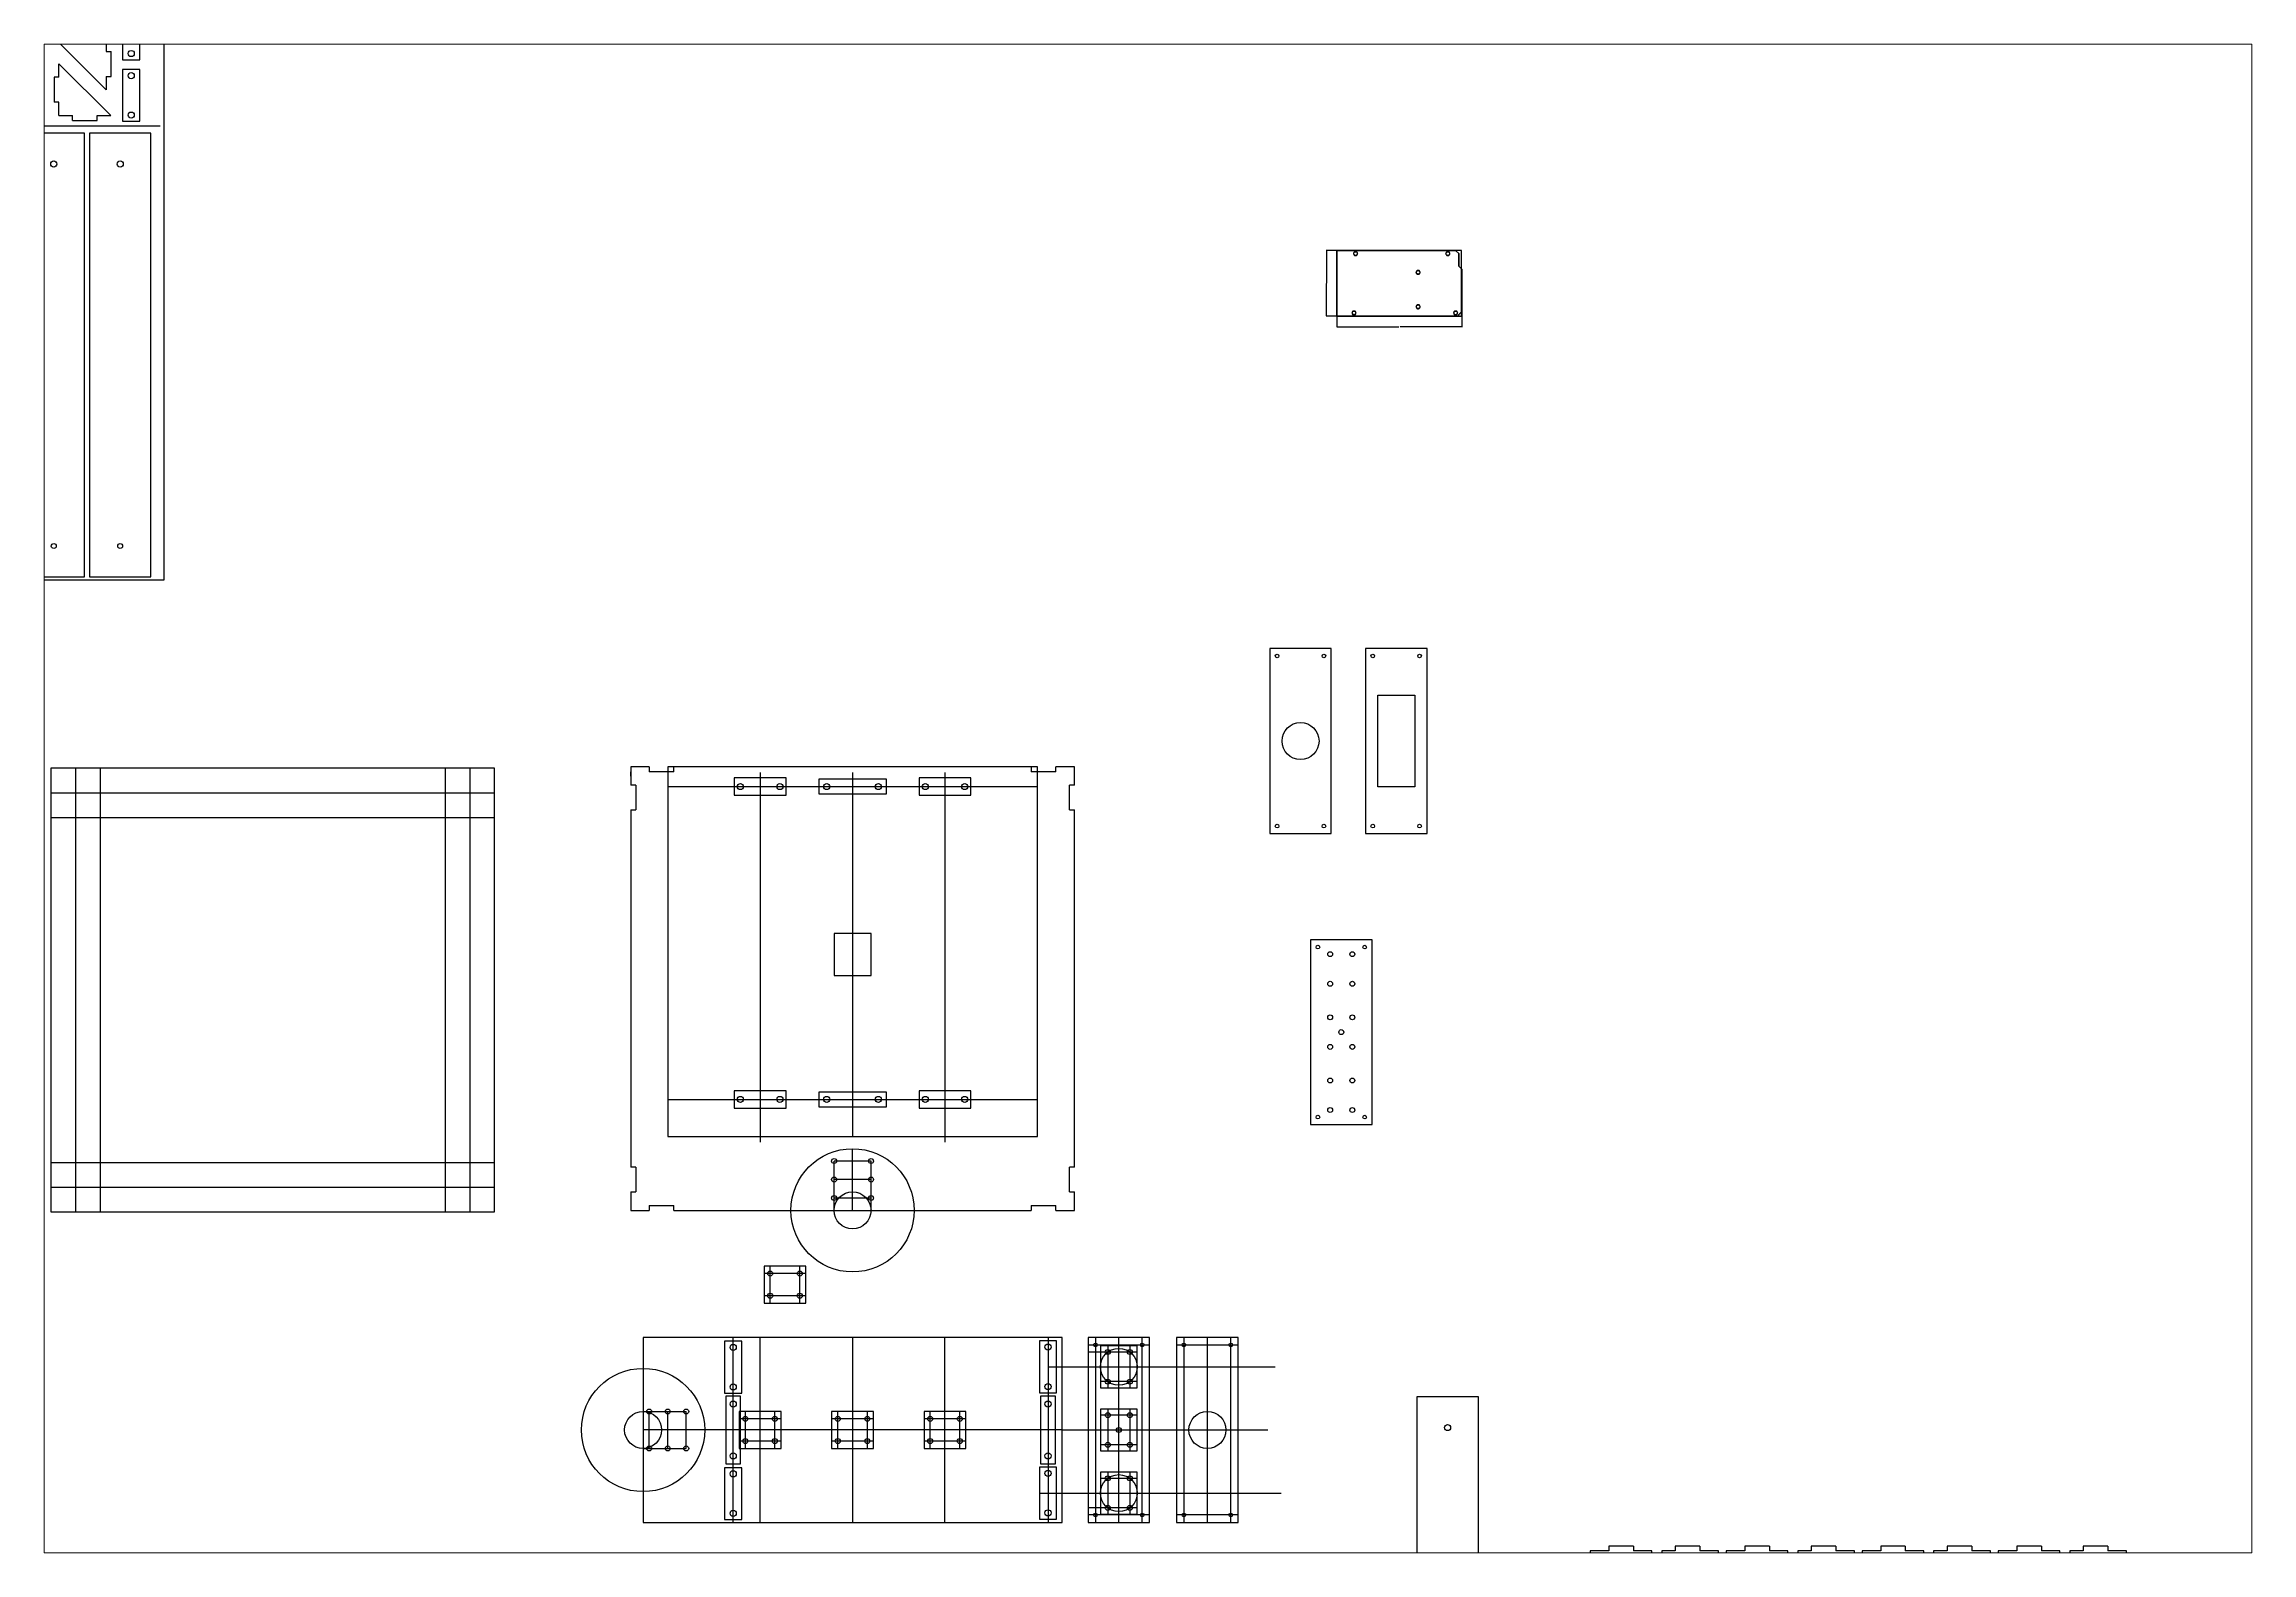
# Paper-space layout 'Layout2' of a CAD drawing. Header units: inches. Extents: x 1.14 to 10.23, y 0.78 to 6.99.
# The model-space entities are those that its viewports show. They can reach past a viewport. Long polylines and large blocks are cut down to what shows.
import ezdxf

# ---------------------------------------------------------------- set-up
doc = ezdxf.new("R2010")
doc.units = ezdxf.units.IN
doc.header["$MEASUREMENT"] = 0
doc.layers.add('Incisione', color=7, linetype='Continuous', true_color=0x1710ff)
doc.layers.add('Taglio', color=7, linetype='Continuous', true_color=0xc0240f)
doc.styles.get("Standard").update_dxf_attribs({"font": 'Arial.ttf'})
doc.dimstyles.get("Standard").update_dxf_attribs({"dimtxt": 0.18, "dimasz": 0.18, "dimexe": 0.18, "dimexo": 0.0625, "dimgap": 0.09, "dimtad": 0, "dimtih": 1, "dimtoh": 1, "dimdec": 4, "dimzin": 0, "dimdsep": 46, "dimtxsty": 'Standard', "dimcen": 0.09, "dimadec": 0, "dimazin": 0, "dimtfac": 1, "dimtdec": 4, "dimtofl": 0, "dimtmove": 0, "dimatfit": 3, "dimfxl": 1, "dimtolj": 1, "dimtzin": 0, "dimarcsym": 0})

# ---------------------------------------------------------------- blocks, each defined once
blk = doc.blocks.new('*U24')
blk.add_circle((0, 0), 2.5)
blk = doc.blocks.new('*U25')
at = {"color": 0, "linetype": 'ByBlock', "lineweight": -2, "transparency": 16777216}
for p in [(0, 160), (0, 140), (0, 120), (0, 100), (0, 80), (0, 60), (0, 40), (0, 20), (0, 0)]:
    blk.add_blockref('*U24', p, dxfattribs=at)
blk = doc.blocks.new('*U26')
blk.add_circle((0, 0), 2.5)
blk = doc.blocks.new('*U27')
at = {"color": 0, "linetype": 'ByBlock', "lineweight": -2, "transparency": 16777216}
for p in [(0, 160), (0, 140), (0, 120), (0, 100), (0, 80), (0, 60), (0, 40), (0, 20), (0, 0)]:
    blk.add_blockref('*U26', p, dxfattribs=at)
blk = doc.blocks.new('*U22')
for p, q in [((-37, 126), (-52, 126)), ((-37, 130), (-37, 126)), ((-17, 130), (-17, 126)), ((-2, 126), (-17, 126)), ((17, 126), (6, 126)), ((6, 126), (6, 74.7)), ((17, 130), (17, 126)), ((37, 130), (37, 126)), ((52, 126), (37, 126)), ((52, -130), (52, 126)), ((-6, 74.7), (-6, 54.7)), ((-2, 74.7), (-6, 74.7)), ((6, 74.7), (2, 74.7)), ((6, 74.7), (6, 74.7)), ((-2, 54.7), (-6, 54.7)), ((2, 54.7), (6, 54.7)), ((6, 54.7), (6, 10)), ((-6, 10), (-6, -10)), ((-2, 10), (-6, 10)), ((6, 10), (2, 10)), ((-2, -10), (-6, -10)), ((2, -10), (6, -10)), ((6, -10), (6, -54.7)), ((-6, -54.7), (-6, -74.7)), ((-2, -54.7), (-6, -54.7)), ((6, -54.7), (2, -54.7)), ((-2, -74.7), (-6, -74.7)), ((2, -74.7), (6, -74.7)), ((6, -74.7), (6, -130)), ((-37, -126), (-37, -130)), ((-37, -126), (-17, -126)), ((-17, -126), (-17, -130)), ((6, -130), (17, -130)), ((17, -126), (17, -130)), ((17, -126), (37, -126)), ((37, -126), (37, -130)), ((37, -130), (52, -130))]:
    blk.add_line(p, q)
for points in [[(-52, 126), (-52, -130), (-37, -130)], [(-17, 130), (-37, 130)], [(-2, 74.7), (-2, 126)], [(37, 130), (17, 130)], [(2, 74.7), (2, 54.7)], [(-2, 10), (-2, 54.7)], [(2, 10), (2, -10)], [(-2, -54.7), (-2, -10)], [(2, -54.7), (2, -74.7)], [(-17, -130), (-2, -130), (-2, -74.7)]]:
    blk.add_lwpolyline(points)
for name, p in [('*U25', (-27, -105)), ('*U27', (27, -105))]:
    blk.add_blockref(name, p)
blk = doc.blocks.new('*U23')
at = {"color": 0, "linetype": 'ByBlock', "lineweight": -2, "transparency": 16777216}
for p in [(0, 0), (110.4, 0), (220.7, 0), (331.1, 0)]:
    blk.add_blockref('*U22', p, dxfattribs=at)
blk = doc.blocks.new('*U28')
blk.add_lwpolyline([(-25, -180), (25, -180), (25, 180), (-25, 180)], close=True)
for centre, radius in [((0, 155), 2.5), ((0, -155), 2)]:
    blk.add_circle(centre, radius)
blk = doc.blocks.new('*U29')
at = {"color": 0, "linetype": 'ByBlock', "lineweight": -2, "transparency": 16777216}
for p in [(0, 0), (54, 0), (108, 0), (161.9, 0)]:
    blk.add_blockref('*U28', p, dxfattribs=at)
blk = doc.blocks.new('*D32')
at = {"layer": 'Defpoints', "color": 0, "transparency": 16777216}
for p in [(1618.1, 1343.9), (1627.6, 1343.9), (1627.6, 1290.6)]:
    blk.add_point(p, dxfattribs=at)
at = {"layer": 'Incisione', "color": 0, "lineweight": -2, "transparency": 16777216}
for p, q in [((1627.5, 1343.9), (1617.9, 1343.9)), ((1618.1, 1343.7), (1618.1, 1317.4)), ((1618.1, 1290.7), (1618.1, 1317)), ((1627.5, 1290.6), (1617.9, 1290.6))]:
    blk.add_line(p, q, dxfattribs=at)
at = {"layer": 'Incisione', "color": 0, "transparency": 16777216}
for points in [[(1618.1, 1343.7), (1618.1, 1343.7), (1618.1, 1343.9)], [(1618.1, 1290.7), (1618.1, 1290.7), (1618.1, 1290.6)]]:
    blk.add_solid(points, dxfattribs=at)
at = {"layer": 'Incisione', "color": 0, "transparency": 16777216, "insert": (1618.1, 1317.2), "char_height": 0.18, "attachment_point": 5}
blk.add_mtext('\\A1;53.3000', dxfattribs=at)
blk = doc.blocks.new('*D33')
at = {"layer": 'Defpoints', "color": 0, "transparency": 16777216}
for p in [(1626.6, 1294.4), (1728.1, 1294.4), (1626.6, 1281.8)]:
    blk.add_point(p, dxfattribs=at)
at = {"layer": 'Incisione', "color": 0, "lineweight": -2, "transparency": 16777216}
for p, q in [((1626.6, 1294.3), (1626.6, 1281.6)), ((1728.1, 1294.3), (1728.1, 1281.6)), ((1626.8, 1281.8), (1676.8, 1281.8)), ((1727.9, 1281.8), (1677.9, 1281.8))]:
    blk.add_line(p, q, dxfattribs=at)
at = {"layer": 'Incisione', "color": 0, "transparency": 16777216}
for points in [[(1626.8, 1281.8), (1626.8, 1281.8), (1626.6, 1281.8)], [(1727.9, 1281.8), (1727.9, 1281.8), (1728.1, 1281.8)]]:
    blk.add_solid(points, dxfattribs=at)
at = {"layer": 'Incisione', "color": 0, "transparency": 16777216, "insert": (1677.4, 1281.8), "char_height": 0.18, "attachment_point": 5}
blk.add_mtext('\\A1;101.5218', dxfattribs=at)
blk = doc.blocks.new('*U36')
blk.add_lwpolyline([(7, -21), (7, 21), (-7, 21), (-7, -21)], close=True)
for centre in [(0, 16), (0, -16)]:
    blk.add_circle(centre, 2.5)
blk = doc.blocks.new('*U37')
at = {"color": 0, "linetype": 'ByBlock', "lineweight": -2, "transparency": 16777216}
for p in [(0, 450.1), (0, 400.1), (0, 350.1), (0, 300.1), (0, 250.1), (0, 200.1), (0, 150), (0, 100), (0, 50), (0, 0)]:
    blk.add_blockref('*U36', p, dxfattribs=at)

msp = doc.modelspace()

# ---------------------------------------------------------------- linework, layer by layer
for p, q in [((573.46272, 1474.18964), (531.46272, 1516.18964)), ((573.46272, 1516.18964), (562.46272, 1516.18964)), ((573.46272, 1516.18964), (573.46272, 1505.18964)), ((573.46272, 1505.18964), (577.46272, 1505.18964)), ((627.9418, 1474.18964), (585.9418, 1516.18964)), ((596.9418, 1516.18964), (585.9418, 1516.18964)), ((596.9418, 1520.18964), (596.9418, 1516.18964)), ((616.9418, 1520.18964), (616.9418, 1516.18964)), ((627.9418, 1516.18964), (616.9418, 1516.18964)), ((627.9418, 1516.18964), (627.9418, 1505.18964)), ((627.9418, 1505.18964), (631.9418, 1505.18964)), ((535.05703, 1495.28987), (577.05703, 1453.28987)), ((589.53611, 1495.28987), (631.53611, 1453.28987)), ((589.53611, 1484.44537), (589.53611, 1495.28987)), ((573.46272, 1485.03414), (577.46272, 1485.03414)), ((573.46272, 1485.03414), (573.46272, 1474.18964)), ((589.53611, 1484.44537), (585.53611, 1484.44537)), ((627.9418, 1485.03414), (631.9418, 1485.03414)), ((627.9418, 1485.03414), (627.9418, 1474.18964)), ((566.05703, 1453.28987), (577.05703, 1453.28987)), ((589.53611, 1464.28987), (585.53611, 1464.28987)), ((589.53611, 1453.28987), (589.53611, 1464.28987)), ((589.53611, 1453.28987), (600.53611, 1453.28987)), ((600.53611, 1449.28987), (600.53611, 1453.28987)), ((620.53611, 1449.28987), (620.53611, 1453.28987)), ((620.53611, 1453.28987), (631.53611, 1453.28987)), ((87.5865, 1444.9408), (671.80013, 1444.9408)), ((1659.80117, 908.66632), (1659.80117, 982.82831)), ((1659.80117, 982.82831), (1689.80117, 982.82831)), ((1689.80117, 982.82831), (1689.80117, 908.66632)), ((603.02077, 923.63465), (603.02077, 563.63465)), ((623.02077, 923.63465), (623.02077, 563.63465)), ((903.02077, 923.63465), (903.02077, 563.63465)), ((923.02077, 923.63465), (923.02077, 563.63465)), ((1053.59602, 917.33779), (1053.59602, 920.86658)), ((1068.59602, 924.86658), (1068.59602, 920.86658)), ((1088.59602, 920.86658), (1088.59602, 924.86658)), ((1158.59602, 920.0983), (1158.59602, 620.0983)), ((1233.59602, 920.0983), (1233.59602, 624.86658)), ((1308.59602, 920.0983), (1308.59602, 620.0983)), ((1378.59602, 924.86658), (1378.59602, 920.86658)), ((1398.59602, 920.86658), (1378.59602, 920.86658)), ((1398.59602, 920.86658), (1398.59602, 924.86658)), ((583.02077, 903.63465), (943.02077, 903.63465)), ((1057.59602, 909.86658), (1053.59602, 909.86658)), ((1057.59602, 909.86658), (1057.59602, 889.86658)), ((1083.59602, 908.81115), (1383.59602, 908.81115)), ((1413.59602, 909.86658), (1409.59602, 909.86658)), ((1689.80117, 908.66632), (1659.80117, 908.66632)), ((583.02077, 883.63465), (943.02077, 883.63465)), ((1053.59602, 889.86658), (1057.59602, 889.86658)), ((1409.59602, 889.86658), (1413.59602, 889.86658)), ((1083.59602, 654.86658), (1383.59602, 654.86658)), ((1233.59602, 564.86658), (1233.59602, 614.86658)), ((583.02077, 603.63465), (943.02077, 603.63465)), ((1057.59602, 599.86658), (1053.59602, 599.86658)), ((1218.59602, 564.86658), (1218.59602, 604.86658)), ((1248.59602, 604.86658), (1218.59602, 604.86658)), ((1248.59602, 589.86658), (1248.59602, 604.86658)), ((1413.59602, 599.86658), (1409.59602, 599.86658)), ((1409.59602, 579.86658), (1409.59602, 599.86658)), ((583.02077, 583.63465), (943.02077, 583.63465)), ((1053.59602, 579.86658), (1057.59602, 579.86658)), ((1248.59602, 589.86658), (1218.59602, 589.86658)), ((1248.59602, 574.86658), (1218.59602, 574.86658)), ((1248.59602, 574.86658), (1248.59602, 589.86658)), ((1248.59602, 564.86658), (1248.59602, 574.86658)), ((1409.59602, 579.86658), (1413.59602, 579.86658)), ((1068.59602, 568.86658), (1068.59602, 564.86658)), ((1068.59602, 568.86658), (1088.59602, 568.86658)), ((1088.59602, 564.86658), (1088.59602, 568.86658)), ((1378.59602, 568.86658), (1378.59602, 564.86658)), ((1398.59602, 564.86658), (1398.59602, 568.86658)), ((1195.76932, 513.56817), (1161.76932, 513.56817)), ((1166.76932, 489.56817), (1166.76932, 519.56817)), ((1190.76932, 489.56817), (1190.76932, 519.56817)), ((1195.76932, 495.56817), (1161.76932, 495.56817)), ((1136.70835, 311.62698), (1136.70835, 461.62698)), ((1158.59602, 311.62698), (1158.59602, 461.62698)), ((1233.59602, 461.62698), (1233.59602, 311.62698)), ((1308.59602, 311.62698), (1308.59602, 461.62698)), ((1392.21777, 461.62698), (1392.21777, 311.62698)), ((1424.69557, 455.62698), (1474.69557, 455.62698)), ((1464.69557, 449.87698), (1424.69557, 449.87698)), ((1430.69557, 461.62698), (1430.69557, 311.62698)), ((1440.69557, 454.87698), (1440.69557, 420.87698)), ((1449.69557, 311.62698), (1449.69557, 461.62698)), ((1458.69557, 454.87698), (1458.69557, 420.87698)), ((1468.69557, 311.62698), (1468.69557, 461.62698)), ((1496.54584, 455.62698), (1546.54584, 455.62698)), ((1502.54584, 461.62698), (1502.54584, 311.62698)), ((1521.54584, 311.62698), (1521.54584, 461.62698)), ((1540.54584, 311.62698), (1540.54584, 461.62698)), ((1392.21777, 437.87698), (1576.58721, 437.87698)), ((1464.69557, 425.87698), (1434.69557, 425.87698)), ((1063.59602, 401.62698), (1098.59602, 401.62698)), ((1068.59602, 371.62698), (1068.59602, 401.62698)), ((1083.59602, 371.62698), (1083.59602, 401.62698)), ((1098.59602, 371.62698), (1098.59602, 401.62698)), ((1175.59602, 395.62698), (1141.59602, 395.62698)), ((1146.59602, 371.62698), (1146.59602, 401.62698)), ((1170.59602, 371.62698), (1170.59602, 401.62698)), ((1250.59602, 395.62698), (1216.59602, 395.62698)), ((1221.59602, 371.62698), (1221.59602, 401.62698)), ((1245.59602, 371.62698), (1245.59602, 401.62698)), ((1325.59602, 395.62698), (1291.59602, 395.62698)), ((1296.59602, 371.62698), (1296.59602, 401.62698)), ((1320.59602, 371.62698), (1320.59602, 401.62698)), ((1464.69557, 398.62698), (1434.69557, 398.62698)), ((1440.69557, 403.62698), (1440.69557, 369.62698)), ((1458.69557, 403.62698), (1458.69557, 369.62698)), ((1403.59602, 386.62698), (1063.59602, 386.62698)), ((1175.59602, 377.62698), (1141.59602, 377.62698)), ((1250.59602, 377.62698), (1216.59602, 377.62698)), ((1325.59602, 377.62698), (1291.59602, 377.62698)), ((1403.59602, 386.62698), (1570.67939, 386.62698)), ((1063.59602, 371.62698), (1073.59602, 371.62698)), ((1073.59602, 371.62698), (1088.59602, 371.62698)), ((1088.59602, 371.62698), (1098.59602, 371.62698)), ((1464.69557, 374.62698), (1434.69557, 374.62698)), ((1464.69557, 347.37698), (1434.69557, 347.37698)), ((1440.69557, 352.37698), (1440.69557, 318.37698)), ((1458.69557, 352.37698), (1458.69557, 318.37698)), ((1385.21777, 335.37698), (1581.32007, 335.37698)), ((1464.69557, 323.37698), (1424.69557, 323.37698)), ((1474.69557, 317.62698), (1424.69557, 317.62698)), ((1546.54584, 317.62698), (1496.54584, 317.62698))]:
    msp.add_line(p, q)
at = {"color": 1}
for points in [[(84.8852, 1076.45241), (674.8852, 1076.45241), (674.8852, 1976.45241), (84.8852, 1976.45241)], [(1083.59602, 624.86658), (1383.59602, 624.86658), (1383.59602, 924.86658), (1083.59602, 924.86658)], [(1137.59602, 901.81115), (1179.59602, 901.81115), (1179.59602, 915.81115), (1137.59602, 915.81115)], [(1206.09602, 902.81115), (1261.09602, 902.81115), (1261.09602, 914.81115), (1206.09602, 914.81115)], [(1287.59602, 901.81115), (1329.59602, 901.81115), (1329.59602, 915.81115), (1287.59602, 915.81115)], [(1218.59602, 789.48244), (1218.59602, 755.48244), (1248.59602, 755.48244), (1248.59602, 789.48244)], [(1137.59602, 647.86658), (1179.59602, 647.86658), (1179.59602, 661.86658), (1137.59602, 661.86658)], [(1206.09602, 648.86658), (1261.09602, 648.86658), (1261.09602, 660.86658), (1206.09602, 660.86658)], [(1287.59602, 647.86658), (1329.59602, 647.86658), (1329.59602, 661.86658), (1287.59602, 661.86658)], [(1195.76932, 519.56817), (1161.76932, 519.56817), (1161.76932, 489.56817), (1195.76932, 489.56817)], [(1129.70835, 458.60327), (1129.70835, 416.60327), (1143.70835, 416.60327), (1143.70835, 458.60327)], [(1385.21777, 458.87698), (1385.21777, 416.87698), (1399.21777, 416.87698), (1399.21777, 458.87698)], [(1434.69557, 454.87698), (1434.69557, 420.87698), (1464.69557, 420.87698), (1464.69557, 454.87698)], [(1130.70835, 414.12698), (1130.70835, 359.12698), (1142.70835, 359.12698), (1142.70835, 414.12698)], [(1386.21777, 414.12698), (1386.21777, 359.12698), (1398.21777, 359.12698), (1398.21777, 414.12698)], [(1175.59602, 401.62698), (1141.59602, 401.62698), (1141.59602, 371.62698), (1175.59602, 371.62698)], [(1250.59602, 401.62698), (1216.59602, 401.62698), (1216.59602, 371.62698), (1250.59602, 371.62698)], [(1325.59602, 401.62698), (1291.59602, 401.62698), (1291.59602, 371.62698), (1325.59602, 371.62698)], [(1434.69557, 403.62698), (1434.69557, 369.62698), (1464.69557, 369.62698), (1464.69557, 403.62698)], [(1129.70835, 356.0324), (1129.70835, 314.0324), (1143.70835, 314.0324), (1143.70835, 356.0324)], [(1385.21777, 356.37698), (1385.21777, 314.37698), (1399.21777, 314.37698), (1399.21777, 356.37698)], [(1434.69557, 352.37698), (1434.69557, 318.37698), (1464.69557, 318.37698), (1464.69557, 352.37698)]]:
    msp.add_lwpolyline(points, close=True, dxfattribs=at)
for points in [[(577.46272, 1485.03414), (577.46272, 1505.18964)], [(616.9418, 1520.18964), (596.9418, 1520.18964)], [(631.9418, 1485.03414), (631.9418, 1505.18964)], [(585.53611, 1484.44537), (585.53611, 1464.28987)], [(600.53611, 1449.28987), (620.53611, 1449.28987)], [(1068.59602, 924.86658), (1053.59602, 924.86658), (1053.59602, 909.86658)], [(1088.59602, 920.86658), (1068.59602, 920.86658)], [(1378.59602, 924.86658), (1088.59602, 924.86658)], [(1413.59602, 909.86658), (1413.59602, 924.86658), (1398.59602, 924.86658)], [(1409.59602, 889.86658), (1409.59602, 909.86658)], [(1053.59602, 889.86658), (1053.59602, 599.86658)], [(1413.59602, 599.86658), (1413.59602, 889.86658)], [(1057.59602, 599.86658), (1057.59602, 579.86658)], [(1053.59602, 579.86658), (1053.59602, 564.86658), (1068.59602, 564.86658)], [(1398.59602, 564.86658), (1413.59602, 564.86658), (1413.59602, 579.86658)], [(1088.59602, 564.86658), (1378.59602, 564.86658)], [(1378.59602, 568.86658), (1398.59602, 568.86658)]]:
    msp.add_lwpolyline(points)
for points in [[(1626.58913, 1290.56437), (1727.7637, 1290.56437), (1727.7637, 1343.93044), (1626.58913, 1343.93044)], [(1572.14377, 870.74731), (1622.14377, 870.74731), (1622.14377, 1020.74731), (1572.14377, 1020.74731)], [(1649.80117, 870.74732), (1699.80117, 870.74732), (1699.80117, 1020.74732), (1649.80117, 1020.74732)], [(583.02077, 563.63465), (943.02077, 563.63465), (943.02077, 923.63465), (583.02077, 923.63465)], [(1605.21574, 634.5025), (1655.21574, 634.5025), (1655.21574, 784.5025), (1605.21574, 784.5025)], [(1063.59602, 461.62698), (1063.59602, 311.62698), (1403.59602, 311.62698), (1403.59602, 461.62698)], [(1424.69557, 311.62698), (1474.69557, 311.62698), (1474.69557, 461.62698), (1424.69557, 461.62698)], [(1496.54584, 311.62698), (1546.54584, 311.62698), (1546.54584, 461.62698), (1496.54584, 461.62698)], [(1691.46051, 53.5971), (1741.46051, 53.5971), (1741.46051, 413.5971), (1691.46051, 413.5971)]]:
    msp.add_lwpolyline(points, close=True)
for centre, radius in [((1641.78516, 1341.36477), 1.5), ((1692.56254, 1326.10591), 1.5), ((1716.68052, 1341.34813), 1.5), ((1640.53283, 1293.13001), 1.5), ((1692.56307, 1298.20759), 1.5), ((1723.02116, 1293.12921), 1.5), ((1578.14377, 1014.74731), 1.5), ((1616.14377, 1014.74731), 1.5), ((1655.80117, 1014.74732), 1.5), ((1693.80117, 1014.74732), 1.5), ((1597.14377, 945.74731), 15), ((1142.59602, 908.81115), 2.5), ((1174.59602, 908.81115), 2.5), ((1212.59602, 908.81115), 2.5), ((1254.59602, 908.81115), 2.5), ((1292.59602, 908.81115), 2.5), ((1324.59602, 908.81115), 2.5), ((1578.14377, 876.74731), 1.5), ((1616.14377, 876.74731), 1.5), ((1655.80117, 876.74732), 1.5), ((1693.80117, 876.74732), 1.5), ((1611.21574, 778.5025), 1.5), ((1621.21574, 772.7525), 2), ((1639.21574, 772.7525), 2), ((1649.21574, 778.5025), 1.5), ((1621.21574, 748.7525), 2), ((1639.21574, 748.7525), 2), ((1621.21574, 721.5025), 2), ((1639.21574, 721.5025), 2), ((1621.21574, 697.5025), 2), ((1630.21574, 709.5025), 2), ((1639.21574, 697.5025), 2), ((1621.21574, 670.2525), 2), ((1639.21574, 670.2525), 2), ((1142.59602, 654.86658), 2.5), ((1174.59602, 654.86658), 2.5), ((1212.59602, 654.86658), 2.5), ((1254.59602, 654.86658), 2.5), ((1292.59602, 654.86658), 2.5), ((1324.59602, 654.86658), 2.5), ((1621.21574, 646.2525), 2), ((1639.21574, 646.2525), 2), ((1611.21574, 640.5025), 1.5), ((1649.21574, 640.5025), 1.5), ((1233.59602, 564.86658), 50), ((1218.59602, 604.86658), 2), ((1218.59602, 589.86658), 2), ((1248.59602, 604.86658), 2), ((1248.59602, 589.86658), 2), ((1218.59602, 574.86658), 2), ((1233.59602, 564.86658), 15), ((1248.59602, 574.86658), 2), ((1166.76932, 513.56817), 2), ((1190.76932, 513.56817), 2), ((1166.76932, 495.56817), 2), ((1190.76932, 495.56817), 2), ((1136.70835, 453.60327), 2.5), ((1392.21777, 453.87698), 2.5), ((1430.69557, 455.62698), 1.5), ((1449.69557, 437.87698), 15), ((1440.69557, 449.87698), 2), ((1458.69557, 449.87698), 2), ((1468.69557, 455.62698), 1.5), ((1502.54584, 455.62698), 1.5), ((1540.54584, 455.62698), 1.5), ((1063.59602, 386.62698), 50), ((1136.70835, 421.60327), 2.5), ((1392.21777, 421.87698), 2.5), ((1440.69557, 425.87698), 2), ((1458.69557, 425.87698), 2), ((1063.59602, 386.62698), 15), ((1068.59602, 401.62698), 2), ((1083.59602, 401.62698), 2), ((1098.59602, 401.62698), 2), ((1136.70835, 407.62698), 2.5), ((1146.59602, 395.62698), 2), ((1170.59602, 395.62698), 2), ((1221.59602, 395.62698), 2), ((1245.59602, 395.62698), 2), ((1296.59602, 395.62698), 2), ((1320.59602, 395.62698), 2), ((1392.21777, 407.62698), 2.5), ((1440.69557, 398.62698), 2), ((1458.69557, 398.62698), 2), ((1521.54584, 386.62698), 15), ((1146.59602, 377.62698), 2), ((1170.59602, 377.62698), 2), ((1221.59602, 377.62698), 2), ((1245.59602, 377.62698), 2), ((1296.59602, 377.62698), 2), ((1320.59602, 377.62698), 2), ((1440.69557, 374.62698), 2), ((1449.69557, 386.62698), 2), ((1458.69557, 374.62698), 2), ((1716.46051, 388.5971), 2.5), ((1068.59602, 371.62698), 2), ((1083.59602, 371.62698), 2), ((1098.59602, 371.62698), 2), ((1136.70835, 365.62698), 2.5), ((1392.21777, 365.62698), 2.5), ((1136.70835, 351.0324), 2.5), ((1392.21777, 351.37698), 2.5), ((1449.69557, 335.37698), 15), ((1440.69557, 347.37698), 2), ((1458.69557, 347.37698), 2), ((1440.69557, 323.37698), 2), ((1458.69557, 323.37698), 2), ((1136.70835, 319.0324), 2.5), ((1392.21777, 319.37698), 2.5), ((1430.69557, 317.62698), 1.5), ((1468.69557, 317.62698), 1.5), ((1502.54584, 317.62698), 1.5), ((1540.54584, 317.62698), 1.5)]:
    msp.add_circle(centre, radius)
at = {"layer": 'Incisione', "lineweight": 158}
for points in [[(1627.09695, 1343.71625), (1627.3297, 1343.82205)], [(1627.3297, 1343.82205), (1627.58361, 1343.86437)], [(1627.58361, 1343.86437), (1723.03272, 1343.86437)], [(1723.03272, 1343.86437), (1725.57182, 1341.32526)], [(1626.58913, 1342.84872), (1626.63145, 1343.12379)], [(1626.58913, 1291.55885), (1626.58913, 1342.84872)], [(1626.63145, 1343.12379), (1626.71609, 1343.35654)], [(1626.71609, 1343.35654), (1626.88536, 1343.56814)], [(1626.88536, 1343.56814), (1627.09695, 1343.71625)], [(1725.57182, 1341.32526), (1725.57182, 1331.16885)], [(1725.57182, 1331.16885), (1728.11093, 1328.62975)], [(1728.11093, 1328.62975), (1728.11093, 1294.37302)], [(1626.63145, 1291.30494), (1626.58913, 1291.55885)], [(1626.71609, 1291.07219), (1626.63145, 1291.30494)], [(1626.88536, 1290.86059), (1626.71609, 1291.07219)], [(1627.09695, 1290.69132), (1626.88536, 1290.86059)], [(1627.3297, 1290.60668), (1627.09695, 1290.69132)], [(1627.58361, 1290.56437), (1627.3297, 1290.60668)], [(1724.57734, 1290.56437), (1627.58361, 1290.56437)], [(1724.83125, 1290.60668), (1724.57734, 1290.56437)], [(1725.08516, 1290.69132), (1724.83125, 1290.60668)], [(1725.29675, 1290.86059), (1725.08516, 1290.69132)], [(1725.44487, 1291.07219), (1725.29675, 1290.86059)], [(1725.55066, 1291.30494), (1725.44487, 1291.07219)], [(1725.57182, 1291.55885), (1725.55066, 1291.30494)], [(1728.11093, 1294.37302), (1725.57182, 1291.83392)], [(1725.57182, 1291.83392), (1725.57182, 1291.55885)]]:
    msp.add_lwpolyline(points, dxfattribs=at)
at = {"layer": 'Taglio'}
for points in [[(1643.43185, 1341.32526), (1643.43088, 1341.38097), (1643.42799, 1341.43661), (1643.42317, 1341.49212), (1643.41643, 1341.54743), (1643.40777, 1341.60247), (1643.39722, 1341.65718), (1643.38478, 1341.71149), (1643.37046, 1341.76534), (1643.35429, 1341.81866), (1643.33627, 1341.87138), (1643.31645, 1341.92345), (1643.29483, 1341.97481), (1643.27144, 1342.02538), (1643.24632, 1342.07511), (1643.21949, 1342.12394), (1643.19098, 1342.17182), (1643.16083, 1342.21867), (1643.12908, 1342.26446), (1643.09576, 1342.30912), (1643.06091, 1342.35259), (1643.02458, 1342.39483), (1642.98681, 1342.43579), (1642.94764, 1342.47542), (1642.90712, 1342.51366), (1642.8653, 1342.55048), (1642.82223, 1342.58583), (1642.77796, 1342.61966), (1642.73254, 1342.65194), (1642.68604, 1342.68263), (1642.6385, 1342.71168), (1642.58998, 1342.73908), (1642.54054, 1342.76477), (1642.49024, 1342.78874), (1642.43914, 1342.81095), (1642.3873, 1342.83138), (1642.33479, 1342.85), (1642.28166, 1342.86679), (1642.22798, 1342.88173), (1642.17382, 1342.89479), (1642.11924, 1342.90598), (1642.0643, 1342.91527), (1642.00907, 1342.92265), (1641.95362, 1342.92811), (1641.89802, 1342.93165), (1641.84232, 1342.93325), (1641.78661, 1342.93293), (1641.73093, 1342.93068), (1641.67537, 1342.9265), (1641.61999, 1342.9204), (1641.56485, 1342.91238), (1641.51002, 1342.90246), (1641.45557, 1342.89065), (1641.40157, 1342.87695), (1641.34806, 1342.8614), (1641.29513, 1342.84399), (1641.24284, 1342.82477), (1641.19124, 1342.80375), (1641.1404, 1342.78095), (1641.09038, 1342.7564), (1641.04124, 1342.73013), (1640.99304, 1342.70218), (1640.94584, 1342.67258), (1640.89969, 1342.64135), (1640.85465, 1342.60855), (1640.81078, 1342.57421), (1640.76812, 1342.53837), (1640.72673, 1342.50107), (1640.68665, 1342.46236), (1640.64794, 1342.42228), (1640.61064, 1342.38089), (1640.5748, 1342.33823), (1640.54046, 1342.29436), (1640.50766, 1342.24932), (1640.47643, 1342.20317), (1640.44683, 1342.15597), (1640.41888, 1342.10777), (1640.39261, 1342.05863), (1640.36807, 1342.00861), (1640.34527, 1341.95777), (1640.32424, 1341.90617), (1640.30502, 1341.85388), (1640.28762, 1341.80095), (1640.27206, 1341.74745), (1640.25836, 1341.69344), (1640.24655, 1341.63899), (1640.23663, 1341.58416), (1640.22861, 1341.52902), (1640.22251, 1341.47364), (1640.21833, 1341.41808), (1640.21608, 1341.36241), (1640.21576, 1341.30669), (1640.21737, 1341.25099), (1640.2209, 1341.19539), (1640.22636, 1341.13994), (1640.23374, 1341.08471), (1640.24303, 1341.02978), (1640.25422, 1340.97519), (1640.26729, 1340.92103), (1640.28222, 1340.86735), (1640.29901, 1340.81422), (1640.31763, 1340.76171), (1640.33806, 1340.70987), (1640.36027, 1340.65877), (1640.38424, 1340.60847), (1640.40993, 1340.55903), (1640.43733, 1340.51051), (1640.46638, 1340.46297), (1640.49707, 1340.41647), (1640.52935, 1340.37105), (1640.56318, 1340.32678), (1640.59853, 1340.28371), (1640.63535, 1340.24189), (1640.67359, 1340.20137), (1640.71322, 1340.1622), (1640.75418, 1340.12443), (1640.79642, 1340.0881), (1640.8399, 1340.05325), (1640.88455, 1340.01993), (1640.93034, 1339.98818), (1640.97719, 1339.95803), (1641.02507, 1339.92952), (1641.0739, 1339.90269), (1641.12363, 1339.87757), (1641.1742, 1339.85418), (1641.22556, 1339.83256), (1641.27763, 1339.81274), (1641.33035, 1339.79473), (1641.38367, 1339.77855), (1641.43752, 1339.76423), (1641.49183, 1339.75179), (1641.54654, 1339.74124), (1641.60158, 1339.73258), (1641.65689, 1339.72584), (1641.7124, 1339.72102), (1641.76804, 1339.71813), (1641.82375, 1339.71716)], [(1641.82375, 1339.71716), (1641.87987, 1339.71814), (1641.93592, 1339.72108), (1641.99184, 1339.72597), (1642.04755, 1339.73281), (1642.10299, 1339.74159), (1642.15809, 1339.7523), (1642.21278, 1339.76493), (1642.267, 1339.77946), (1642.32068, 1339.79587), (1642.37375, 1339.81414), (1642.42615, 1339.83426), (1642.47782, 1339.85619), (1642.52869, 1339.87991), (1642.57871, 1339.9054), (1642.6278, 1339.93261), (1642.67591, 1339.96152), (1642.72299, 1339.99209), (1642.76897, 1340.02428), (1642.81379, 1340.05806), (1642.85741, 1340.09339), (1642.89978, 1340.13021), (1642.94083, 1340.16849), (1642.98052, 1340.20818), (1643.0188, 1340.24923), (1643.05562, 1340.2916), (1643.09095, 1340.33522), (1643.12473, 1340.38005), (1643.15692, 1340.42603), (1643.18749, 1340.4731), (1643.2164, 1340.52121), (1643.24362, 1340.57031), (1643.2691, 1340.62032), (1643.29282, 1340.67119), (1643.31475, 1340.72286), (1643.33487, 1340.77526), (1643.35314, 1340.82833), (1643.36955, 1340.88201), (1643.38408, 1340.93623), (1643.39671, 1340.99092), (1643.40742, 1341.04602), (1643.4162, 1341.10146), (1643.42304, 1341.15717), (1643.42793, 1341.21309), (1643.43087, 1341.26914), (1643.43185, 1341.32526)], [(1694.19274, 1326.09065), (1694.19178, 1326.14635), (1694.18888, 1326.202), (1694.18406, 1326.25751), (1694.17732, 1326.31281), (1694.16867, 1326.36786), (1694.15812, 1326.42257), (1694.14567, 1326.47688), (1694.13136, 1326.53072), (1694.11518, 1326.58404), (1694.09717, 1326.63677), (1694.07734, 1326.68884), (1694.05572, 1326.74019), (1694.03234, 1326.79076), (1694.00722, 1326.8405), (1693.98039, 1326.88933), (1693.95188, 1326.9372), (1693.92173, 1326.98406), (1693.88998, 1327.02984), (1693.85666, 1327.0745), (1693.82181, 1327.11797), (1693.78548, 1327.16022), (1693.7477, 1327.20118), (1693.70853, 1327.2408), (1693.66801, 1327.27904), (1693.62619, 1327.31586), (1693.58312, 1327.35121), (1693.53886, 1327.38504), (1693.49344, 1327.41732), (1693.44694, 1327.44801), (1693.39939, 1327.47707), (1693.35088, 1327.50446), (1693.30144, 1327.53016), (1693.25114, 1327.55412), (1693.20004, 1327.57633), (1693.1482, 1327.59676), (1693.09569, 1327.61538), (1693.04256, 1327.63217), (1692.98888, 1327.64711), (1692.93472, 1327.66018), (1692.88013, 1327.67136), (1692.8252, 1327.68065), (1692.76997, 1327.68803), (1692.71452, 1327.69349), (1692.65891, 1327.69703), (1692.60322, 1327.69864), (1692.5475, 1327.69832), (1692.49183, 1327.69606), (1692.43627, 1327.69188), (1692.38089, 1327.68578), (1692.32575, 1327.67777), (1692.27092, 1327.66784), (1692.21647, 1327.65603), (1692.16246, 1327.64234), (1692.10896, 1327.62678), (1692.05603, 1327.60938), (1692.00373, 1327.59015), (1691.95213, 1327.56913), (1691.9013, 1327.54633), (1691.85128, 1327.52178), (1691.80214, 1327.49552), (1691.75394, 1327.46756), (1691.70674, 1327.43796), (1691.66059, 1327.40674), (1691.61555, 1327.37394), (1691.57167, 1327.33959), (1691.52902, 1327.30375), (1691.48762, 1327.26645), (1691.44755, 1327.22774), (1691.40884, 1327.18767), (1691.37154, 1327.14628), (1691.3357, 1327.10362), (1691.30136, 1327.05974), (1691.26855, 1327.0147), (1691.23733, 1326.96855), (1691.20773, 1326.92135), (1691.17977, 1326.87315), (1691.15351, 1326.82401), (1691.12896, 1326.774), (1691.10616, 1326.72316), (1691.08514, 1326.67156), (1691.06591, 1326.61926), (1691.04851, 1326.56633), (1691.03296, 1326.51283), (1691.01926, 1326.45882), (1691.00745, 1326.40437), (1690.99752, 1326.34954), (1690.98951, 1326.2944), (1690.98341, 1326.23902), (1690.97923, 1326.18346), (1690.97698, 1326.12779), (1690.97665, 1326.07207), (1690.97826, 1326.01638), (1690.9818, 1325.96077), (1690.98726, 1325.90532), (1690.99464, 1325.8501), (1691.00393, 1325.79516), (1691.01511, 1325.74057), (1691.02818, 1325.68641), (1691.04312, 1325.63273), (1691.05991, 1325.57961), (1691.07853, 1325.52709), (1691.09896, 1325.47525), (1691.12117, 1325.42415), (1691.14514, 1325.37385), (1691.17083, 1325.32442), (1691.19822, 1325.2759), (1691.22728, 1325.22836), (1691.25797, 1325.18185), (1691.29025, 1325.13644), (1691.32408, 1325.09217), (1691.35943, 1325.0491), (1691.39625, 1325.00728), (1691.43449, 1324.96676), (1691.47412, 1324.92759), (1691.51507, 1324.88981), (1691.55732, 1324.85348), (1691.60079, 1324.81863), (1691.64545, 1324.78531), (1691.69123, 1324.75356), (1691.73809, 1324.72341), (1691.78596, 1324.69491), (1691.8348, 1324.66808), (1691.88453, 1324.64295), (1691.9351, 1324.61957), (1691.98645, 1324.59795), (1692.03852, 1324.57812), (1692.09125, 1324.56011), (1692.14457, 1324.54394), (1692.19842, 1324.52962), (1692.25273, 1324.51717), (1692.30744, 1324.50662), (1692.36248, 1324.49797), (1692.41779, 1324.49123), (1692.47329, 1324.48641), (1692.52894, 1324.48351), (1692.58465, 1324.48255)], [(1692.58465, 1324.48255), (1692.64077, 1324.48353), (1692.69682, 1324.48646), (1692.75274, 1324.49136), (1692.80845, 1324.4982), (1692.86389, 1324.50698), (1692.91899, 1324.51769), (1692.97368, 1324.53031), (1693.0279, 1324.54484), (1693.08158, 1324.56125), (1693.13465, 1324.57953), (1693.18705, 1324.59964), (1693.23872, 1324.62157), (1693.28959, 1324.6453), (1693.3396, 1324.67078), (1693.3887, 1324.69799), (1693.43681, 1324.7269), (1693.48388, 1324.75747), (1693.52986, 1324.78967), (1693.57469, 1324.82345), (1693.61831, 1324.85877), (1693.66067, 1324.8956), (1693.70173, 1324.93388), (1693.74142, 1324.97357), (1693.7797, 1325.01462), (1693.81652, 1325.05698), (1693.85184, 1325.1006), (1693.88562, 1325.14543), (1693.91782, 1325.19141), (1693.94839, 1325.23848), (1693.9773, 1325.2866), (1694.00451, 1325.33569), (1694.03, 1325.3857), (1694.05372, 1325.43657), (1694.07565, 1325.48824), (1694.09576, 1325.54064), (1694.11404, 1325.59372), (1694.13045, 1325.64739), (1694.14498, 1325.70161), (1694.1576, 1325.7563), (1694.16831, 1325.8114), (1694.17709, 1325.86684), (1694.18394, 1325.92255), (1694.18883, 1325.97847), (1694.19176, 1326.03452), (1694.19274, 1326.09065)], [(1718.31422, 1341.32526), (1718.31326, 1341.38097), (1718.31036, 1341.43661), (1718.30554, 1341.49212), (1718.2988, 1341.54743), (1718.29015, 1341.60247), (1718.27959, 1341.65718), (1718.26715, 1341.71149), (1718.25283, 1341.76534), (1718.23666, 1341.81866), (1718.21865, 1341.87138), (1718.19882, 1341.92345), (1718.1772, 1341.97481), (1718.15382, 1342.02538), (1718.12869, 1342.07511), (1718.10186, 1342.12394), (1718.07336, 1342.17182), (1718.04321, 1342.21867), (1718.01145, 1342.26446), (1717.97813, 1342.30912), (1717.94329, 1342.35259), (1717.90696, 1342.39483), (1717.86918, 1342.43579), (1717.83001, 1342.47542), (1717.78949, 1342.51366), (1717.74767, 1342.55048), (1717.7046, 1342.58583), (1717.66033, 1342.61966), (1717.61492, 1342.65194), (1717.56841, 1342.68263), (1717.52087, 1342.71168), (1717.47235, 1342.73908), (1717.42291, 1342.76477), (1717.37261, 1342.78874), (1717.32152, 1342.81095), (1717.26968, 1342.83138), (1717.21716, 1342.85), (1717.16403, 1342.86679), (1717.11036, 1342.88173), (1717.05619, 1342.89479), (1717.00161, 1342.90598), (1716.94667, 1342.91527), (1716.89144, 1342.92265), (1716.836, 1342.92811), (1716.78039, 1342.93165), (1716.7247, 1342.93325), (1716.66898, 1342.93293), (1716.61331, 1342.93068), (1716.55775, 1342.9265), (1716.50236, 1342.9204), (1716.44723, 1342.91238), (1716.3924, 1342.90246), (1716.33795, 1342.89065), (1716.28394, 1342.87695), (1716.23044, 1342.8614), (1716.17751, 1342.84399), (1716.12521, 1342.82477), (1716.07361, 1342.80375), (1716.02277, 1342.78095), (1715.97275, 1342.7564), (1715.92361, 1342.73013), (1715.87542, 1342.70218), (1715.82821, 1342.67258), (1715.78207, 1342.64135), (1715.73703, 1342.60855), (1715.69315, 1342.57421), (1715.65049, 1342.53837), (1715.6091, 1342.50107), (1715.56903, 1342.46236), (1715.53032, 1342.42228), (1715.49302, 1342.38089), (1715.45717, 1342.33823), (1715.42283, 1342.29436), (1715.39003, 1342.24932), (1715.35881, 1342.20317), (1715.3292, 1342.15597), (1715.30125, 1342.10777), (1715.27499, 1342.05863), (1715.25044, 1342.00861), (1715.22764, 1341.95777), (1715.20662, 1341.90617), (1715.18739, 1341.85388), (1715.16999, 1341.80095), (1715.15443, 1341.74745), (1715.14074, 1341.69344), (1715.12892, 1341.63899), (1715.119, 1341.58416), (1715.11099, 1341.52902), (1715.10488, 1341.47364), (1715.1007, 1341.41808), (1715.09845, 1341.36241), (1715.09813, 1341.30669), (1715.09974, 1341.25099), (1715.10328, 1341.19539), (1715.10874, 1341.13994), (1715.11612, 1341.08471), (1715.12541, 1341.02978), (1715.13659, 1340.97519), (1715.14966, 1340.92103), (1715.1646, 1340.86735), (1715.18139, 1340.81422), (1715.20001, 1340.76171), (1715.22043, 1340.70987), (1715.24264, 1340.65877), (1715.26661, 1340.60847), (1715.29231, 1340.55903), (1715.3197, 1340.51051), (1715.34876, 1340.46297), (1715.37945, 1340.41647), (1715.41173, 1340.37105), (1715.44556, 1340.32678), (1715.48091, 1340.28371), (1715.51772, 1340.24189), (1715.55597, 1340.20137), (1715.59559, 1340.1622), (1715.63655, 1340.12443), (1715.67879, 1340.0881), (1715.72227, 1340.05325), (1715.76693, 1340.01993), (1715.81271, 1339.98818), (1715.85957, 1339.95803), (1715.90744, 1339.92952), (1715.95627, 1339.90269), (1716.00601, 1339.87757), (1716.05658, 1339.85418), (1716.10793, 1339.83256), (1716.16, 1339.81274), (1716.21273, 1339.79473), (1716.26605, 1339.77855), (1716.31989, 1339.76423), (1716.3742, 1339.75179), (1716.42891, 1339.74124), (1716.48395, 1339.73258), (1716.53926, 1339.72584), (1716.59477, 1339.72102), (1716.65041, 1339.71813), (1716.70612, 1339.71716)], [(1716.70612, 1339.71716), (1716.76224, 1339.71814), (1716.8183, 1339.72108), (1716.87421, 1339.72597), (1716.92993, 1339.73281), (1716.98537, 1339.74159), (1717.04047, 1339.7523), (1717.09516, 1339.76493), (1717.14937, 1339.77946), (1717.20305, 1339.79587), (1717.25612, 1339.81414), (1717.30853, 1339.83426), (1717.3602, 1339.85619), (1717.41107, 1339.87991), (1717.46108, 1339.9054), (1717.51017, 1339.93261), (1717.55829, 1339.96152), (1717.60536, 1339.99209), (1717.65134, 1340.02428), (1717.69617, 1340.05806), (1717.73979, 1340.09339), (1717.78215, 1340.13021), (1717.8232, 1340.16849), (1717.86289, 1340.20818), (1717.90117, 1340.24923), (1717.938, 1340.2916), (1717.97332, 1340.33522), (1718.0071, 1340.38005), (1718.0393, 1340.42603), (1718.06987, 1340.4731), (1718.09878, 1340.52121), (1718.12599, 1340.57031), (1718.15147, 1340.62032), (1718.17519, 1340.67119), (1718.19713, 1340.72286), (1718.21724, 1340.77526), (1718.23552, 1340.82833), (1718.25193, 1340.88201), (1718.26645, 1340.93623), (1718.27908, 1340.99092), (1718.28979, 1341.04602), (1718.29857, 1341.10146), (1718.30541, 1341.15717), (1718.3103, 1341.21309), (1718.31324, 1341.26914), (1718.31422, 1341.32526)], [(1642.1623, 1293.10347), (1642.16133, 1293.15918), (1642.15844, 1293.21482), (1642.15362, 1293.27033), (1642.14687, 1293.32564), (1642.13822, 1293.38068), (1642.12767, 1293.43539), (1642.11522, 1293.4897), (1642.10091, 1293.54355), (1642.08473, 1293.59686), (1642.06672, 1293.64959), (1642.0469, 1293.70166), (1642.02528, 1293.75301), (1642.00189, 1293.80359), (1641.97677, 1293.85332), (1641.94994, 1293.90215), (1641.92143, 1293.95002), (1641.89128, 1293.99688), (1641.85953, 1294.04266), (1641.82621, 1294.08732), (1641.79136, 1294.1308), (1641.75503, 1294.17304), (1641.71726, 1294.214), (1641.67809, 1294.25362), (1641.63757, 1294.29187), (1641.59575, 1294.32869), (1641.55268, 1294.36403), (1641.50841, 1294.39787), (1641.46299, 1294.43015), (1641.41649, 1294.46083), (1641.36895, 1294.48989), (1641.32043, 1294.51728), (1641.27099, 1294.54298), (1641.22069, 1294.56695), (1641.16959, 1294.58916), (1641.11775, 1294.60958), (1641.06524, 1294.6282), (1641.01211, 1294.64499), (1640.95843, 1294.65993), (1640.90427, 1294.673), (1640.84968, 1294.68419), (1640.79475, 1294.69347), (1640.73952, 1294.70085), (1640.68407, 1294.70631), (1640.62846, 1294.70985), (1640.57277, 1294.71146), (1640.51705, 1294.71114), (1640.46138, 1294.70889), (1640.40582, 1294.70471), (1640.35044, 1294.69861), (1640.2953, 1294.69059), (1640.24047, 1294.68067), (1640.18602, 1294.66885), (1640.13201, 1294.65516), (1640.07851, 1294.6396), (1640.02558, 1294.6222), (1639.97329, 1294.60298), (1639.92169, 1294.58195), (1639.87085, 1294.55915), (1639.82083, 1294.5346), (1639.77169, 1294.50834), (1639.72349, 1294.48039), (1639.67629, 1294.45078), (1639.63014, 1294.41956), (1639.5851, 1294.38676), (1639.54123, 1294.35242), (1639.49857, 1294.31657), (1639.45717, 1294.27928), (1639.4171, 1294.24057), (1639.37839, 1294.20049), (1639.34109, 1294.1591), (1639.30525, 1294.11644), (1639.27091, 1294.07256), (1639.2381, 1294.02753), (1639.20688, 1293.98138), (1639.17728, 1293.93418), (1639.14933, 1293.88598), (1639.12306, 1293.83684), (1639.09851, 1293.78682), (1639.07571, 1293.73598), (1639.05469, 1293.68438), (1639.03547, 1293.63208), (1639.01806, 1293.57915), (1639.00251, 1293.52565), (1638.98881, 1293.47164), (1638.977, 1293.41719), (1638.96708, 1293.36237), (1638.95906, 1293.30723), (1638.95296, 1293.25184), (1638.94878, 1293.19628), (1638.94653, 1293.14061), (1638.94621, 1293.0849), (1638.94781, 1293.0292), (1638.95135, 1292.9736), (1638.95681, 1292.91815), (1638.96419, 1292.86292), (1638.97348, 1292.80798), (1638.98467, 1292.7534), (1638.99773, 1292.69923), (1639.01267, 1292.64556), (1639.02946, 1292.59243), (1639.04808, 1292.53991), (1639.06851, 1292.48808), (1639.09072, 1292.43698), (1639.11469, 1292.38668), (1639.14038, 1292.33724), (1639.16778, 1292.28872), (1639.19683, 1292.24118), (1639.22752, 1292.19467), (1639.2598, 1292.14926), (1639.29363, 1292.10499), (1639.32898, 1292.06192), (1639.3658, 1292.0201), (1639.40404, 1291.97958), (1639.44367, 1291.94041), (1639.48463, 1291.90264), (1639.52687, 1291.8663), (1639.57034, 1291.83146), (1639.615, 1291.79814), (1639.66079, 1291.76638), (1639.70764, 1291.73624), (1639.75552, 1291.70773), (1639.80435, 1291.6809), (1639.85408, 1291.65577), (1639.90465, 1291.63239), (1639.95601, 1291.61077), (1640.00808, 1291.59094), (1640.0608, 1291.57293), (1640.11412, 1291.55676), (1640.16797, 1291.54244), (1640.22228, 1291.53), (1640.27699, 1291.51944), (1640.33203, 1291.51079), (1640.38734, 1291.50405), (1640.44285, 1291.49923), (1640.49849, 1291.49633), (1640.5542, 1291.49537)], [(1640.5542, 1291.49537), (1640.61032, 1291.49635), (1640.66637, 1291.49929), (1640.72229, 1291.50418), (1640.778, 1291.51102), (1640.83344, 1291.5198), (1640.88854, 1291.53051), (1640.94323, 1291.54314), (1640.99745, 1291.55766), (1641.05113, 1291.57408), (1641.1042, 1291.59235), (1641.1566, 1291.61247), (1641.20827, 1291.6344), (1641.25914, 1291.65812), (1641.30915, 1291.6836), (1641.35825, 1291.71081), (1641.40636, 1291.73972), (1641.45343, 1291.77029), (1641.49941, 1291.80249), (1641.54424, 1291.83627), (1641.58786, 1291.87159), (1641.63023, 1291.90842), (1641.67128, 1291.9467), (1641.71097, 1291.98639), (1641.74925, 1292.02744), (1641.78607, 1292.0698), (1641.8214, 1292.11342), (1641.85518, 1292.15825), (1641.88737, 1292.20423), (1641.91794, 1292.25131), (1641.94685, 1292.29942), (1641.97406, 1292.34851), (1641.99955, 1292.39852), (1642.02327, 1292.4494), (1642.0452, 1292.50106), (1642.06532, 1292.55347), (1642.08359, 1292.60654), (1642.1, 1292.66022), (1642.11453, 1292.71443), (1642.12716, 1292.76913), (1642.13787, 1292.82422), (1642.14665, 1292.87966), (1642.15349, 1292.93538), (1642.15838, 1292.99129), (1642.16132, 1293.04735), (1642.1623, 1293.10347)], [(1694.19274, 1298.18167), (1694.19178, 1298.23738), (1694.18888, 1298.29303), (1694.18406, 1298.34853), (1694.17732, 1298.40384), (1694.16867, 1298.45888), (1694.15812, 1298.51359), (1694.14567, 1298.5679), (1694.13136, 1298.62175), (1694.11518, 1298.67507), (1694.09717, 1298.7278), (1694.07734, 1298.77987), (1694.05572, 1298.83122), (1694.03234, 1298.88179), (1694.00722, 1298.93152), (1693.98039, 1298.98036), (1693.95188, 1299.02823), (1693.92173, 1299.07509), (1693.88998, 1299.12087), (1693.85666, 1299.16553), (1693.82181, 1299.209), (1693.78548, 1299.25124), (1693.7477, 1299.2922), (1693.70853, 1299.33183), (1693.66801, 1299.37007), (1693.62619, 1299.40689), (1693.58312, 1299.44224), (1693.53886, 1299.47607), (1693.49344, 1299.50835), (1693.44694, 1299.53904), (1693.39939, 1299.5681), (1693.35088, 1299.59549), (1693.30144, 1299.62118), (1693.25114, 1299.64515), (1693.20004, 1299.66736), (1693.1482, 1299.68779), (1693.09569, 1299.70641), (1693.04256, 1299.7232), (1692.98888, 1299.73814), (1692.93472, 1299.75121), (1692.88013, 1299.76239), (1692.8252, 1299.77168), (1692.76997, 1299.77906), (1692.71452, 1299.78452), (1692.65891, 1299.78806), (1692.60322, 1299.78967), (1692.5475, 1299.78934), (1692.49183, 1299.78709), (1692.43627, 1299.78291), (1692.38089, 1299.77681), (1692.32575, 1299.76879), (1692.27092, 1299.75887), (1692.21647, 1299.74706), (1692.16246, 1299.73336), (1692.10896, 1299.71781), (1692.05603, 1299.70041), (1692.00373, 1299.68118), (1691.95213, 1299.66016), (1691.9013, 1299.63736), (1691.85128, 1299.61281), (1691.80214, 1299.58654), (1691.75394, 1299.55859), (1691.70674, 1299.52899), (1691.66059, 1299.49777), (1691.61555, 1299.46496), (1691.57167, 1299.43062), (1691.52902, 1299.39478), (1691.48762, 1299.35748), (1691.44755, 1299.31877), (1691.40884, 1299.2787), (1691.37154, 1299.2373), (1691.3357, 1299.19464), (1691.30136, 1299.15077), (1691.26855, 1299.10573), (1691.23733, 1299.05958), (1691.20773, 1299.01238), (1691.17977, 1298.96418), (1691.15351, 1298.91504), (1691.12896, 1298.86502), (1691.10616, 1298.81418), (1691.08514, 1298.76259), (1691.06591, 1298.71029), (1691.04851, 1298.65736), (1691.03296, 1298.60386), (1691.01926, 1298.54985), (1691.00745, 1298.4954), (1690.99752, 1298.44057), (1690.98951, 1298.38543), (1690.98341, 1298.33005), (1690.97923, 1298.27449), (1690.97698, 1298.21882), (1690.97665, 1298.1631), (1690.97826, 1298.10741), (1690.9818, 1298.0518), (1690.98726, 1297.99635), (1690.99464, 1297.94112), (1691.00393, 1297.88619), (1691.01511, 1297.8316), (1691.02818, 1297.77744), (1691.04312, 1297.72376), (1691.05991, 1297.67063), (1691.07853, 1297.61812), (1691.09896, 1297.56628), (1691.12117, 1297.51518), (1691.14514, 1297.46488), (1691.17083, 1297.41544), (1691.19822, 1297.36692), (1691.22728, 1297.31938), (1691.25797, 1297.27288), (1691.29025, 1297.22746), (1691.32408, 1297.1832), (1691.35943, 1297.14012), (1691.39625, 1297.0983), (1691.43449, 1297.05779), (1691.47412, 1297.01862), (1691.51507, 1296.98084), (1691.55732, 1296.94451), (1691.60079, 1296.90966), (1691.64545, 1296.87634), (1691.69123, 1296.84459), (1691.73809, 1296.81444), (1691.78596, 1296.78593), (1691.8348, 1296.7591), (1691.88453, 1296.73398), (1691.9351, 1296.7106), (1691.98645, 1296.68898), (1692.03852, 1296.66915), (1692.09125, 1296.65114), (1692.14457, 1296.63496), (1692.19842, 1296.62065), (1692.25273, 1296.6082), (1692.30744, 1296.59765), (1692.36248, 1296.589), (1692.41779, 1296.58226), (1692.47329, 1296.57744), (1692.52894, 1296.57454), (1692.58465, 1296.57358)], [(1692.58465, 1296.57358), (1692.64077, 1296.57455), (1692.69682, 1296.57749), (1692.75274, 1296.58238), (1692.80845, 1296.58923), (1692.86389, 1296.59801), (1692.91899, 1296.60872), (1692.97368, 1296.62134), (1693.0279, 1296.63587), (1693.08158, 1296.65228), (1693.13465, 1296.67056), (1693.18705, 1296.69067), (1693.23872, 1296.7126), (1693.28959, 1296.73632), (1693.3396, 1296.76181), (1693.3887, 1296.78902), (1693.43681, 1296.81793), (1693.48388, 1296.8485), (1693.52986, 1296.88069), (1693.57469, 1296.91447), (1693.61831, 1296.9498), (1693.66067, 1296.98662), (1693.70173, 1297.0249), (1693.74142, 1297.06459), (1693.7797, 1297.10565), (1693.81652, 1297.14801), (1693.85184, 1297.19163), (1693.88562, 1297.23646), (1693.91782, 1297.28244), (1693.94839, 1297.32951), (1693.9773, 1297.37762), (1694.00451, 1297.42672), (1694.03, 1297.47673), (1694.05372, 1297.5276), (1694.07565, 1297.57927), (1694.09576, 1297.63167), (1694.11404, 1297.68474), (1694.13045, 1297.73842), (1694.14498, 1297.79264), (1694.1576, 1297.84733), (1694.16831, 1297.90243), (1694.17709, 1297.95787), (1694.18394, 1298.01358), (1694.18883, 1298.0695), (1694.19176, 1298.12555), (1694.19274, 1298.18167)], [(1724.64082, 1293.10347), (1724.63985, 1293.15918), (1724.63696, 1293.21482), (1724.63214, 1293.27033), (1724.6254, 1293.32564), (1724.61675, 1293.38068), (1724.60619, 1293.43539), (1724.59375, 1293.4897), (1724.57943, 1293.54355), (1724.56326, 1293.59686), (1724.54525, 1293.64959), (1724.52542, 1293.70166), (1724.5038, 1293.75301), (1724.48041, 1293.80359), (1724.45529, 1293.85332), (1724.42846, 1293.90215), (1724.39995, 1293.95002), (1724.36981, 1293.99688), (1724.33805, 1294.04266), (1724.30473, 1294.08732), (1724.26989, 1294.1308), (1724.23355, 1294.17304), (1724.19578, 1294.214), (1724.15661, 1294.25362), (1724.11609, 1294.29187), (1724.07427, 1294.32869), (1724.0312, 1294.36403), (1723.98693, 1294.39787), (1723.94152, 1294.43015), (1723.89501, 1294.46083), (1723.84747, 1294.48989), (1723.79895, 1294.51728), (1723.74951, 1294.54298), (1723.69921, 1294.56695), (1723.64811, 1294.58916), (1723.59628, 1294.60958), (1723.54376, 1294.6282), (1723.49063, 1294.64499), (1723.43695, 1294.65993), (1723.38279, 1294.673), (1723.32821, 1294.68419), (1723.27327, 1294.69347), (1723.21804, 1294.70085), (1723.16259, 1294.70631), (1723.10699, 1294.70985), (1723.05129, 1294.71146), (1722.99558, 1294.71114), (1722.9399, 1294.70889), (1722.88434, 1294.70471), (1722.82896, 1294.69861), (1722.77382, 1294.69059), (1722.719, 1294.68067), (1722.66455, 1294.66885), (1722.61054, 1294.65516), (1722.55704, 1294.6396), (1722.5041, 1294.6222), (1722.45181, 1294.60298), (1722.40021, 1294.58195), (1722.34937, 1294.55915), (1722.29935, 1294.5346), (1722.25021, 1294.50834), (1722.20201, 1294.48039), (1722.15481, 1294.45078), (1722.10866, 1294.41956), (1722.06362, 1294.38676), (1722.01975, 1294.35242), (1721.97709, 1294.31657), (1721.9357, 1294.27928), (1721.89562, 1294.24057), (1721.85691, 1294.20049), (1721.81961, 1294.1591), (1721.78377, 1294.11644), (1721.74943, 1294.07256), (1721.71663, 1294.02753), (1721.68541, 1293.98138), (1721.6558, 1293.93418), (1721.62785, 1293.88598), (1721.60158, 1293.83684), (1721.57704, 1293.78682), (1721.55424, 1293.73598), (1721.53321, 1293.68438), (1721.51399, 1293.63208), (1721.49659, 1293.57915), (1721.48103, 1293.52565), (1721.46734, 1293.47164), (1721.45552, 1293.41719), (1721.4456, 1293.36237), (1721.43758, 1293.30723), (1721.43148, 1293.25184), (1721.4273, 1293.19628), (1721.42505, 1293.14061), (1721.42473, 1293.0849), (1721.42634, 1293.0292), (1721.42987, 1292.9736), (1721.43534, 1292.91815), (1721.44272, 1292.86292), (1721.452, 1292.80798), (1721.46319, 1292.7534), (1721.47626, 1292.69923), (1721.4912, 1292.64556), (1721.50798, 1292.59243), (1721.5266, 1292.53991), (1721.54703, 1292.48808), (1721.56924, 1292.43698), (1721.59321, 1292.38668), (1721.61891, 1292.33724), (1721.6463, 1292.28872), (1721.67536, 1292.24118), (1721.70604, 1292.19467), (1721.73832, 1292.14926), (1721.77216, 1292.10499), (1721.8075, 1292.06192), (1721.84432, 1292.0201), (1721.88257, 1291.97958), (1721.92219, 1291.94041), (1721.96315, 1291.90264), (1722.00539, 1291.8663), (1722.04887, 1291.83146), (1722.09352, 1291.79814), (1722.13931, 1291.76638), (1722.18617, 1291.73624), (1722.23404, 1291.70773), (1722.28287, 1291.6809), (1722.3326, 1291.65577), (1722.38318, 1291.63239), (1722.43453, 1291.61077), (1722.4866, 1291.59094), (1722.53933, 1291.57293), (1722.59264, 1291.55676), (1722.64649, 1291.54244), (1722.7008, 1291.53), (1722.75551, 1291.51944), (1722.81055, 1291.51079), (1722.86586, 1291.50405), (1722.92137, 1291.49923), (1722.97701, 1291.49633), (1723.03272, 1291.49537)], [(1723.03272, 1291.49537), (1723.08884, 1291.49635), (1723.1449, 1291.49929), (1723.20081, 1291.50418), (1723.25652, 1291.51102), (1723.31196, 1291.5198), (1723.36706, 1291.53051), (1723.42175, 1291.54314), (1723.47597, 1291.55766), (1723.52965, 1291.57408), (1723.58272, 1291.59235), (1723.63512, 1291.61247), (1723.68679, 1291.6344), (1723.73766, 1291.65812), (1723.78768, 1291.6836), (1723.83677, 1291.71081), (1723.88488, 1291.73972), (1723.93196, 1291.77029), (1723.97794, 1291.80249), (1724.02276, 1291.83627), (1724.06639, 1291.87159), (1724.10875, 1291.90842), (1724.1498, 1291.9467), (1724.18949, 1291.98639), (1724.22777, 1292.02744), (1724.2646, 1292.0698), (1724.29992, 1292.11342), (1724.3337, 1292.15825), (1724.36589, 1292.20423), (1724.39647, 1292.25131), (1724.42537, 1292.29942), (1724.45259, 1292.34851), (1724.47807, 1292.39852), (1724.50179, 1292.4494), (1724.52372, 1292.50106), (1724.54384, 1292.55347), (1724.56211, 1292.60654), (1724.57852, 1292.66022), (1724.59305, 1292.71443), (1724.60568, 1292.76913), (1724.61639, 1292.82422), (1724.62517, 1292.87966), (1724.63201, 1292.93538), (1724.6369, 1292.99129), (1724.63984, 1293.04735), (1724.64082, 1293.10347)]]:
    msp.add_lwpolyline(points, dxfattribs=at)

# ---------------------------------------------------------------- block references
for name, p in [('*U37', (648.17309, 1469.69622)), ('*U29', (477.34199, 1258.96905)), ('*U23', (1884.2673, 162.42732))]:
    msp.add_blockref(name, p)

# ---------------------------------------------------------------- dimensions: what is measured, and where the dimension line sits
at = {"layer": 'Incisione'}
for p1, p2, distance, picture, middle in [((1627.58361, 1290.56437), (1627.58361, 1343.86437), 9.46498, '*D32', (1618.11863, 1317.21437)), ((1728.11093, 1294.37302), (1626.58913, 1294.37302), 12.57209, '*D33', (1677.35003, 1281.80093))]:
    dim = msp.add_aligned_dim(p1=p1, p2=p2, distance=distance, dimstyle='Standard', dxfattribs=at)
    dim.commit()
    dim.dimension.update_dxf_attribs({"geometry": picture, "text_midpoint": middle})

psp = doc.layouts.new('Layout2')

# ---------------------------------------------------------------- viewports
at = {"layer": '0'}
psp.add_viewport(center=(5.6806, 3.8819), size=(9.0889, 6.211111), view_center_point=(1473.37191, 899.09029), view_height=1224.3742752, dxfattribs=at)

doc.saveas('drawing.dxf')
